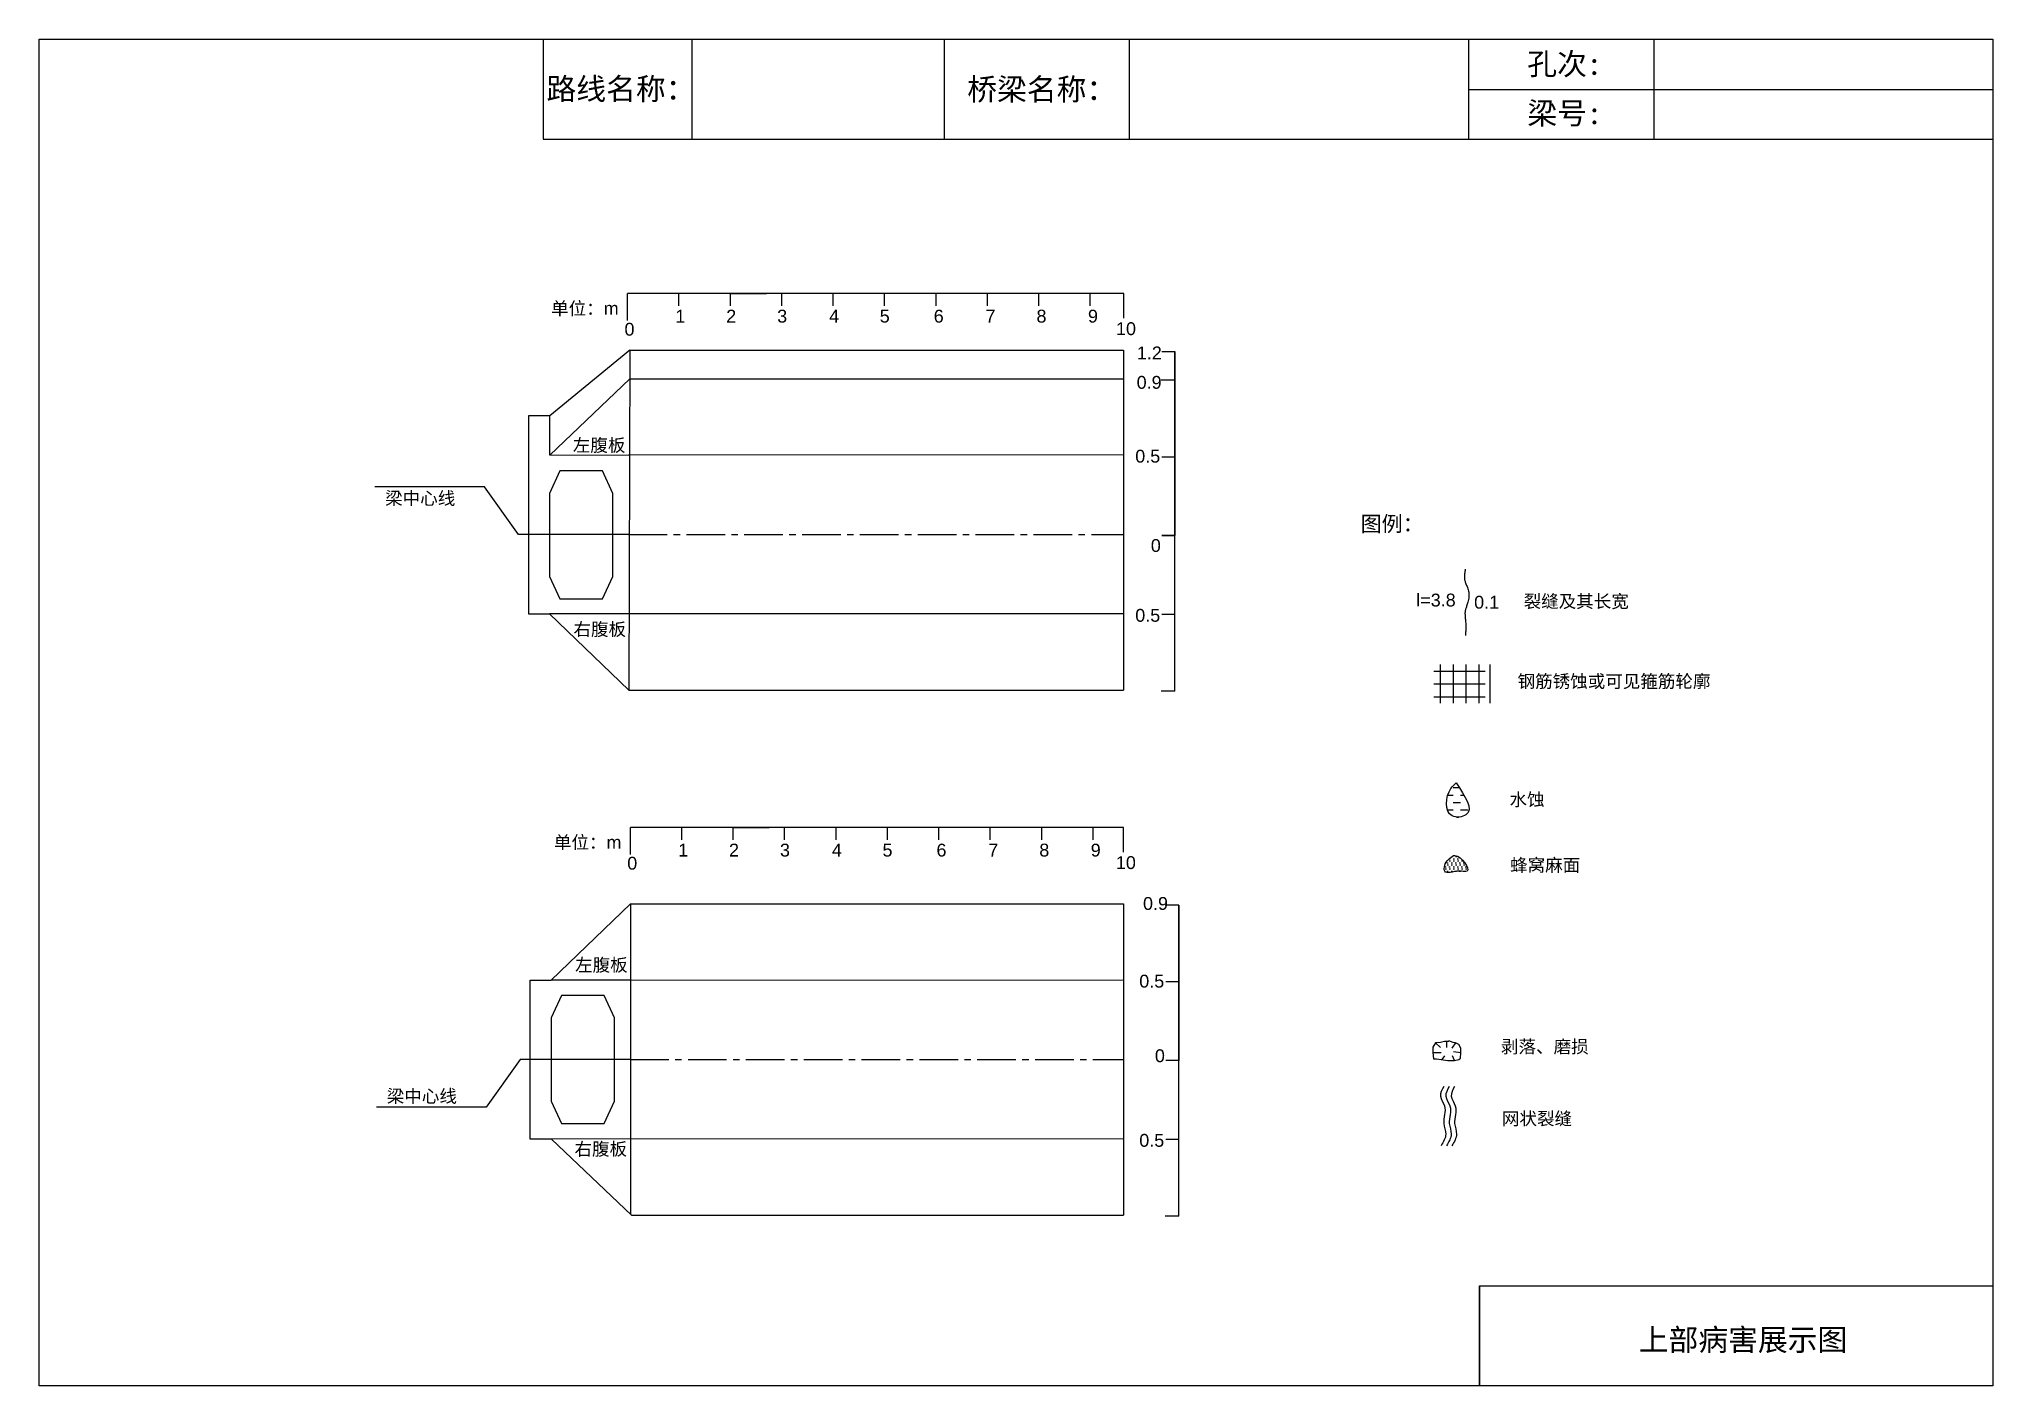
# Model space of a CAD drawing. Header units: millimetres. Extents: x 3557 to 3693, y 1361 to 1388.
# Drawn here: x 3604.98 to 3642.98, y 1361.49 to 1387.69 of the extents above; entities that cross this region are included whole.
import ezdxf

# ---------------------------------------------------------------- set-up
doc = ezdxf.new("R2010")
doc.units = ezdxf.units.MM
doc.linetypes.add('CENTER2', pattern=[1.125, 0.75, -0.125, 0.125, -0.125])
doc.linetypes.add('DASHED', pattern=[0.75, 0.5, -0.25])
for name, color, linetype in [('加固措施', 7, 'Continuous'), ('图层1', 7, 'Continuous'), ('病害', 5, 'Continuous')]:
    doc.layers.add(name, color=color, linetype=linetype)
doc.styles.get("Standard").update_dxf_attribs({"font": 'arial.ttf'})
doc.styles.add('汉字', font='')
doc.styles.get('汉字').set_extended_font_data('SimSun')

msp = doc.modelspace()

# ---------------------------------------------------------------- texts
for s, p in [('单位：m', (3614.938, 1382.324)), ('0', (3616.365, 1381.918)), ('1', (3617.355, 1382.173)), ('2', (3618.344, 1382.173)), ('3', (3619.335, 1382.173)), ('4', (3620.345, 1382.173)), ('5', (3621.329, 1382.173)), ('6', (3622.379, 1382.173)), ('7', (3623.386, 1382.173)), ('8', (3624.378, 1382.173)), ('9', (3625.379, 1382.173)), ('10', (3625.925, 1381.929)), ('左腹板', (3615.36, 1379.663)), ('梁中心线', (3611.71, 1378.63)), ('0', (3626.602, 1377.711)), ('0.5', (3626.299, 1376.353)), ('右腹板', (3615.372, 1376.082)), ('单位：m', (3614.992, 1371.937)), ('1', (3617.409, 1371.786)), ('2', (3618.398, 1371.786)), ('3', (3619.389, 1371.786)), ('4', (3620.399, 1371.786)), ('5', (3621.383, 1371.786)), ('6', (3622.433, 1371.786)), ('7', (3623.44, 1371.786)), ('8', (3624.433, 1371.786)), ('9', (3625.433, 1371.786)), ('0', (3616.419, 1371.531)), ('10', (3625.922, 1371.543)), ('0.9', (3626.45, 1370.748)), ('左腹板', (3615.404, 1369.552)), ('0.5', (3626.377, 1369.237)), ('0', (3626.681, 1367.786)), ('梁中心线', (3611.742, 1367)), ('右腹板', (3615.392, 1365.972)), ('0.5', (3626.377, 1366.14))]:
    msp.add_text(s, height=0.25).set_placement(p)
for s, p in [('1.2', (3626.33, 1381.457)), ('0.9', (3626.326, 1380.885)), ('0.5', (3626.299, 1379.449))]:
    msp.add_text(s, height=0.25, rotation=360).set_placement(p)
at = {"layer": '图层1', "style": '汉字'}
for s, p in [('孔次:', (3633.923, 1386.992)), ('路线名称：', (3614.848, 1386.507)), ('桥梁名称：', (3623.031, 1386.499)), ('梁号:', (3633.925, 1386.033)), ('上部病害展示图', (3636.09, 1362.174))]:
    msp.add_text(s, height=0.425, dxfattribs=at).set_placement(p)
at = {"layer": '图层1', "lineweight": -2, "attachment_point": 1}
for s, insert, char_height in [('图例：', (3630.682, 1378.409), 0.3), ('l=3.8', (3631.764, 1376.9), 0.25), ('0.1', (3632.89, 1376.858), 0.25), ('裂缝及其长宽', (3633.852, 1376.876), 0.25), ('钢筋锈蚀或可见箍筋轮廓', (3633.735, 1375.32), 0.25), ('水蚀', (3633.579, 1373.021), 0.25), ('蜂窝麻面', (3633.589, 1371.745), 0.25), ('剥落、磨损', (3633.412, 1368.213), 0.25), ('网状裂缝', (3633.43, 1366.813), 0.25)]:
    msp.add_mtext(s, dxfattribs=dict(at, insert=insert, char_height=char_height))

# ---------------------------------------------------------------- blocks, each defined once
blk = doc.blocks.new('adfsd')
at = {"lineweight": -2, "ltscale": 0.5}
for p, q in [((1140.876, -3083.768), (1140.94, -3083.769)), ((1140.897, -3083.694), (1140.936, -3083.729)), ((1140.948, -3083.824), (1140.969, -3083.796)), ((1140.983, -3083.682), (1140.981, -3083.729)), ((1141.053, -3083.694), (1141.022, -3083.735)), ((1141.045, -3083.83), (1141.028, -3083.796)), ((1141.094, -3083.772), (1141.036, -3083.763))]:
    blk.add_line(p, q, dxfattribs=at)
blk.add_lwpolyline([(1141, -3083.682), (1140.967, -3083.682), (1140.934, -3083.69), (1140.897, -3083.694), (1140.876, -3083.727), (1140.876, -3083.768), (1140.88, -3083.818), (1140.905, -3083.818), (1140.991, -3083.83), (1141.045, -3083.83), (1141.078, -3083.822), (1141.09, -3083.814), (1141.094, -3083.772), (1141.094, -3083.735), (1141.078, -3083.707), (1141.053, -3083.694), (1141.033, -3083.69), (1141, -3083.678)], dxfattribs=at)

# ---------------------------------------------------------------- hatches: boundary and pattern name
at = {"layer": '加固措施', "lineweight": -2}
h = msp.add_hatch(dxfattribs=at)
h.set_pattern_fill('DASH', color=256, scale=0.045)
h.set_pattern_definition([(0, (3360.59098, 1354.98046), (0.142875, 0.142875), [0.142875, -0.142875])])
edge = h.paths.add_edge_path()
edge.add_spline(control_points=[(3632.539, 1373.218), (3632.503, 1373.186), (3632.336, 1373.038), (3632.292, 1372.501), (3632.962, 1372.596), (3632.714, 1372.96), (3632.539, 1373.218)], knot_values=[0, 0, 0, 0, 3.237042, 15.187225, 21.182779, 35.601669, 35.601669, 35.601669, 35.601669], degree=3, periodic=0)
h = msp.add_hatch(dxfattribs=at)
h.set_pattern_fill('DOTS', scale=0.05)
h.set_pattern_definition([(0, (3330.31705, 1348.52798), (0.0396875, 0.079375), [0, -0.079375])])
edge = h.paths.add_edge_path()
edge.add_spline(control_points=[(3632.491, 1371.805), (3632.417, 1371.754), (3632.311, 1371.682), (3632.299, 1371.413), (3632.549, 1371.536), (3632.889, 1371.439), (3632.636, 1371.811), (3632.5, 1371.806), (3632.491, 1371.805)], knot_values=[0, 0, 0, 0, 5.205471, 7.397577, 12.944796, 16.169923, 23.88441, 24.400432, 24.400432, 24.400432, 24.400432], degree=3, periodic=0)
at = {"layer": '病害', "lineweight": -2}
h = msp.add_hatch(dxfattribs=at)
h.set_pattern_fill('DOTS', color=4, scale=0.05, style=0)
h.set_pattern_definition([(0, (3122.8657, 1318.957485), (0.0396875, 0.079375), [0, -0.079375])])
edge = h.paths.add_edge_path()
edge.add_spline(control_points=[(3632.491, 1371.805), (3632.417, 1371.754), (3632.311, 1371.682), (3632.299, 1371.413), (3632.549, 1371.536), (3632.889, 1371.439), (3632.636, 1371.811), (3632.5, 1371.806), (3632.491, 1371.805)], knot_values=[0, 0, 0, 0, 1.041094, 1.479515, 2.588959, 3.233985, 4.776882, 4.880086, 4.880086, 4.880086, 4.880086], degree=3, periodic=0)

# ---------------------------------------------------------------- linework, layer by layer
at = {"color": 0, "linetype": 'ByBlock'}
for p, q in [((3604.979, 1387.688), (3642.979, 1387.688)), ((3604.979, 1361.488), (3604.979, 1387.688)), ((3614.782, 1387.688), (3614.782, 1385.74)), ((3622.58, 1387.688), (3622.58, 1385.74)), ((3632.78, 1387.688), (3632.78, 1385.74)), ((3636.382, 1387.684), (3636.382, 1385.736)), ((3642.979, 1387.688), (3642.979, 1361.488)), ((3614.782, 1385.74), (3642.979, 1385.74)), ((3626.072, 1381.635), (3626.072, 1375.023)), ((3627.067, 1375), (3627.067, 1381.61)), ((3626.072, 1370.863), (3626.072, 1364.807)), ((3627.146, 1364.788), (3627.146, 1370.839)), ((3632.994, 1361.488), (3632.994, 1363.436)), ((3632.994, 1363.436), (3642.979, 1363.436)), ((3642.979, 1361.488), (3604.979, 1361.488))]:
    msp.add_line(p, q, dxfattribs=at)
at = {"color": 0}
for p, q in [((3626.075, 1382.741), (3616.424, 1382.741)), ((3616.424, 1382.212), (3616.424, 1382.741)), ((3617.424, 1382.499), (3617.424, 1382.741)), ((3618.424, 1382.741), (3619.124, 1382.741)), ((3618.424, 1382.499), (3618.424, 1382.741)), ((3619.424, 1382.499), (3619.424, 1382.741)), ((3620.424, 1382.499), (3620.424, 1382.741)), ((3621.424, 1382.499), (3621.424, 1382.741)), ((3622.424, 1382.499), (3622.424, 1382.741)), ((3623.424, 1382.499), (3623.424, 1382.741)), ((3624.424, 1382.499), (3624.424, 1382.741)), ((3625.424, 1382.499), (3625.424, 1382.741)), ((3626.075, 1382.259), (3626.075, 1382.741)), ((3616.471, 1381.635), (3614.915, 1380.361)), ((3616.471, 1381.635), (3616.448, 1375.023)), ((3626.817, 1381.61), (3627.067, 1381.61)), ((3627.067, 1381.61), (3627.067, 1379.31)), ((3616.469, 1381.079), (3614.912, 1379.596)), ((3616.469, 1381.079), (3626.072, 1381.079)), ((3627.067, 1381.052), (3626.804, 1381.052)), ((3626.072, 1379.593), (3616.451, 1379.598)), ((3627.067, 1379.558), (3626.817, 1379.558)), ((3627.067, 1379.31), (3627.067, 1378.03)), ((3613.643, 1378.977), (3611.51, 1378.977)), ((3614.304, 1378.051), (3613.643, 1378.977)), ((3627.067, 1378.03), (3626.817, 1378.03)), ((3627.067, 1378.022), (3626.817, 1378.022)), ((3627.067, 1376.742), (3627.067, 1378.022)), ((3616.448, 1375.023), (3614.906, 1376.504)), ((3626.072, 1376.509), (3616.451, 1376.504)), ((3627.067, 1376.494), (3626.817, 1376.494)), ((3627.067, 1375), (3627.067, 1376.742)), ((3616.448, 1375.023), (3626.072, 1375.023)), ((3627.067, 1375), (3626.804, 1375)), ((3626.072, 1372.354), (3616.479, 1372.354)), ((3616.479, 1371.825), (3616.479, 1372.354)), ((3617.479, 1372.113), (3617.479, 1372.354)), ((3618.479, 1372.354), (3619.179, 1372.354)), ((3618.479, 1372.113), (3618.479, 1372.354)), ((3619.479, 1372.113), (3619.479, 1372.354)), ((3620.479, 1372.113), (3620.479, 1372.354)), ((3621.479, 1372.113), (3621.479, 1372.354)), ((3622.479, 1372.113), (3622.479, 1372.354)), ((3623.479, 1372.113), (3623.479, 1372.354)), ((3624.479, 1372.113), (3624.479, 1372.354)), ((3625.479, 1372.113), (3625.479, 1372.354)), ((3626.072, 1371.873), (3626.072, 1372.354)), ((3616.48, 1370.863), (3614.938, 1369.382)), ((3616.48, 1370.863), (3626.072, 1370.863)), ((3616.48, 1370.863), (3616.48, 1364.827)), ((3627.146, 1370.839), (3626.883, 1370.839)), ((3627.146, 1370.839), (3627.146, 1369.098)), ((3626.072, 1369.377), (3616.483, 1369.382)), ((3627.146, 1369.346), (3626.896, 1369.346)), ((3627.146, 1369.098), (3627.146, 1367.818)), ((3614.336, 1367.835), (3613.675, 1366.909)), ((3627.146, 1367.818), (3626.896, 1367.818)), ((3627.146, 1366.529), (3627.146, 1367.809)), ((3613.675, 1366.909), (3611.542, 1366.909)), ((3627.146, 1364.788), (3627.146, 1366.529)), ((3616.501, 1364.807), (3614.944, 1366.29)), ((3626.072, 1366.293), (3616.483, 1366.288)), ((3627.146, 1366.281), (3626.896, 1366.281)), ((3616.501, 1364.807), (3626.072, 1364.807)), ((3627.146, 1364.788), (3626.883, 1364.788))]:
    msp.add_line(p, q, dxfattribs=at)
for p, q in [((3616.471, 1381.635), (3626.072, 1381.635)), ((3616.446, 1378.051), (3614.304, 1378.051)), ((3616.479, 1367.835), (3614.336, 1367.835))]:
    msp.add_line(p, q)
at = {"color": 5}
for p, q in [((3614.915, 1380.361), (3614.5, 1380.362)), ((3614.5, 1380.362), (3614.5, 1376.504)), ((3614.912, 1379.596), (3614.915, 1380.361)), ((3616.457, 1379.589), (3614.912, 1379.596)), ((3614.5, 1376.504), (3614.906, 1376.504)), ((3616.451, 1376.504), (3614.906, 1376.504)), ((3614.532, 1366.29), (3614.532, 1369.382)), ((3614.532, 1369.382), (3614.938, 1369.382)), ((3616.483, 1369.382), (3614.938, 1369.382)), ((3614.944, 1366.29), (3614.532, 1366.29)), ((3616.489, 1366.297), (3614.944, 1366.29))]:
    msp.add_line(p, q, dxfattribs=at)
at = {"color": 1, "linetype": 'CENTER2'}
for p, q in [((3616.445, 1378.051), (3626.072, 1378.051)), ((3616.477, 1367.835), (3626.072, 1367.835))]:
    msp.add_line(p, q, dxfattribs=at)
at = {"color": 1, "linetype": 'DASHED', "ltscale": 2}
for p, q in [((3632.104, 1375.394), (3633.354, 1375.394)), ((3632.229, 1375.519), (3632.229, 1374.769)), ((3632.479, 1375.519), (3632.479, 1374.769)), ((3632.729, 1375.519), (3632.729, 1374.769)), ((3632.979, 1375.519), (3632.979, 1374.769)), ((3633.193, 1375.521), (3633.193, 1374.771)), ((3632.104, 1375.144), (3633.354, 1375.144)), ((3632.104, 1374.894), (3633.354, 1374.894))]:
    msp.add_line(p, q, dxfattribs=at)
at = {"color": 0, "linetype": 'ByBlock'}
msp.add_lwpolyline([(3604.979, 1387.688), (3642.979, 1387.688), (3642.979, 1361.488), (3604.979, 1361.488)], close=True, dxfattribs=at)
at = {"color": 5}
for points in [[(3615.107, 1376.796), (3615.939, 1376.796), (3616.139, 1377.232), (3616.139, 1378.85), (3615.939, 1379.286), (3615.107, 1379.286), (3614.907, 1378.85), (3614.907, 1377.232)], [(3615.141, 1366.594), (3615.973, 1366.594), (3616.173, 1367.029), (3616.173, 1368.648), (3615.973, 1369.084), (3615.141, 1369.084), (3614.941, 1368.648), (3614.941, 1367.029)]]:
    msp.add_lwpolyline(points, close=True, dxfattribs=at)
at = {"lineweight": -2}
msp.add_spline([(3632.491, 1371.805), (3632.317, 1371.612), (3632.317, 1371.502), (3632.595, 1371.502), (3632.756, 1371.502), (3632.517, 1371.805), (3632.491, 1371.805)], degree=3, dxfattribs=at)
for points in [[(3632.301, 1367.314), (3632.234, 1367.124), (3632.313, 1366.934), (3632.301, 1366.591), (3632.338, 1366.388), (3632.246, 1366.161)], [(3632.407, 1367.314), (3632.34, 1367.124), (3632.419, 1366.934), (3632.407, 1366.591), (3632.444, 1366.388), (3632.352, 1366.161)], [(3632.511, 1367.314), (3632.444, 1367.124), (3632.524, 1366.934), (3632.511, 1366.591), (3632.548, 1366.388), (3632.456, 1366.161)]]:
    msp.add_spline(points, degree=3)
at = {"layer": '加固措施', "lineweight": -2}
msp.add_spline([(3632.539, 1373.218), (3632.438, 1373.112), (3632.461, 1372.575), (3632.73, 1372.597), (3632.539, 1373.218)], degree=3, dxfattribs=at)
at = {"layer": '图层1', "lineweight": -2}
msp.add_open_spline([(3632.718, 1377.375), (3632.715, 1377.359), (3632.712, 1377.344), (3632.705, 1377.298), (3632.701, 1377.269), (3632.699, 1377.228), (3632.699, 1377.215), (3632.701, 1377.195), (3632.702, 1377.187), (3632.704, 1377.172), (3632.706, 1377.164), (3632.713, 1377.137), (3632.721, 1377.115), (3632.739, 1377.069), (3632.749, 1377.044), (3632.768, 1376.989), (3632.778, 1376.96), (3632.787, 1376.909), (3632.789, 1376.889), (3632.789, 1376.85), (3632.788, 1376.831), (3632.783, 1376.794), (3632.779, 1376.777), (3632.771, 1376.743), (3632.766, 1376.727), (3632.754, 1376.687), (3632.746, 1376.664), (3632.732, 1376.621), (3632.725, 1376.601), (3632.719, 1376.573), (3632.717, 1376.564), (3632.714, 1376.549), (3632.714, 1376.542), (3632.712, 1376.528), (3632.712, 1376.52), (3632.712, 1376.493), (3632.713, 1376.472), (3632.716, 1376.427), (3632.719, 1376.403), (3632.723, 1376.361), (3632.725, 1376.343), (3632.727, 1376.31), (3632.728, 1376.295), (3632.728, 1376.265), (3632.728, 1376.25), (3632.728, 1376.205), (3632.726, 1376.177), (3632.723, 1376.127), (3632.721, 1376.105), (3632.719, 1376.084)], degree=3, knots=[0, 0, 0, 0, 0.93103, 0.93103, 2.904338, 2.904338, 3.933552, 3.933552, 4.598026, 4.598026, 5.2625, 5.2625, 6.799065, 6.799065, 8.335629, 8.335629, 9.872194, 9.872194, 10.744529, 10.744529, 11.616864, 11.616864, 12.4892, 12.4892, 13.361535, 13.361535, 14.755665, 14.755665, 16.149795, 16.149795, 16.835641, 16.835641, 17.410365, 17.410365, 17.98509, 17.98509, 19.45733, 19.45733, 20.929571, 20.929571, 21.910052, 21.910052, 22.722819, 22.722819, 23.535585, 23.535585, 25.161117, 25.161117, 26.428502, 26.428502, 26.428502, 26.428502], dxfattribs=at)
at = {"layer": '病害', "color": 5}
for p, q in [((3614.782, 1387.688), (3614.782, 1385.74)), ((3622.58, 1387.688), (3622.58, 1385.74)), ((3632.78, 1387.688), (3632.78, 1385.74)), ((3642.979, 1387.688), (3642.979, 1385.74)), ((3614.782, 1385.74), (3632.74, 1385.74)), ((3632.74, 1385.74), (3642.979, 1385.74)), ((3632.994, 1363.436), (3642.979, 1363.436)), ((3632.994, 1363.436), (3632.994, 1361.488))]:
    msp.add_line(p, q, dxfattribs=at)
at = {"layer": '病害', "color": 0}
for p, q in [((3617.678, 1387.688), (3617.678, 1385.74)), ((3626.182, 1387.688), (3626.182, 1385.74)), ((3632.78, 1386.71), (3642.98, 1386.71))]:
    msp.add_line(p, q, dxfattribs=at)

# ---------------------------------------------------------------- block references
at = {"color": 0, "xscale": 2.5, "yscale": 2.5, "zscale": 2.5}
msp.add_blockref('adfsd', (779.898, 9077.396), dxfattribs=at)

msp.set_redraw_order([(e.dxf.handle, doc.entitydb.next_handle()) for e in msp.query("TEXT MTEXT ATTDEF DIMENSION ARC_DIMENSION")])  # texts and dimensions are drawn at this point

doc.saveas('drawing.dxf')
